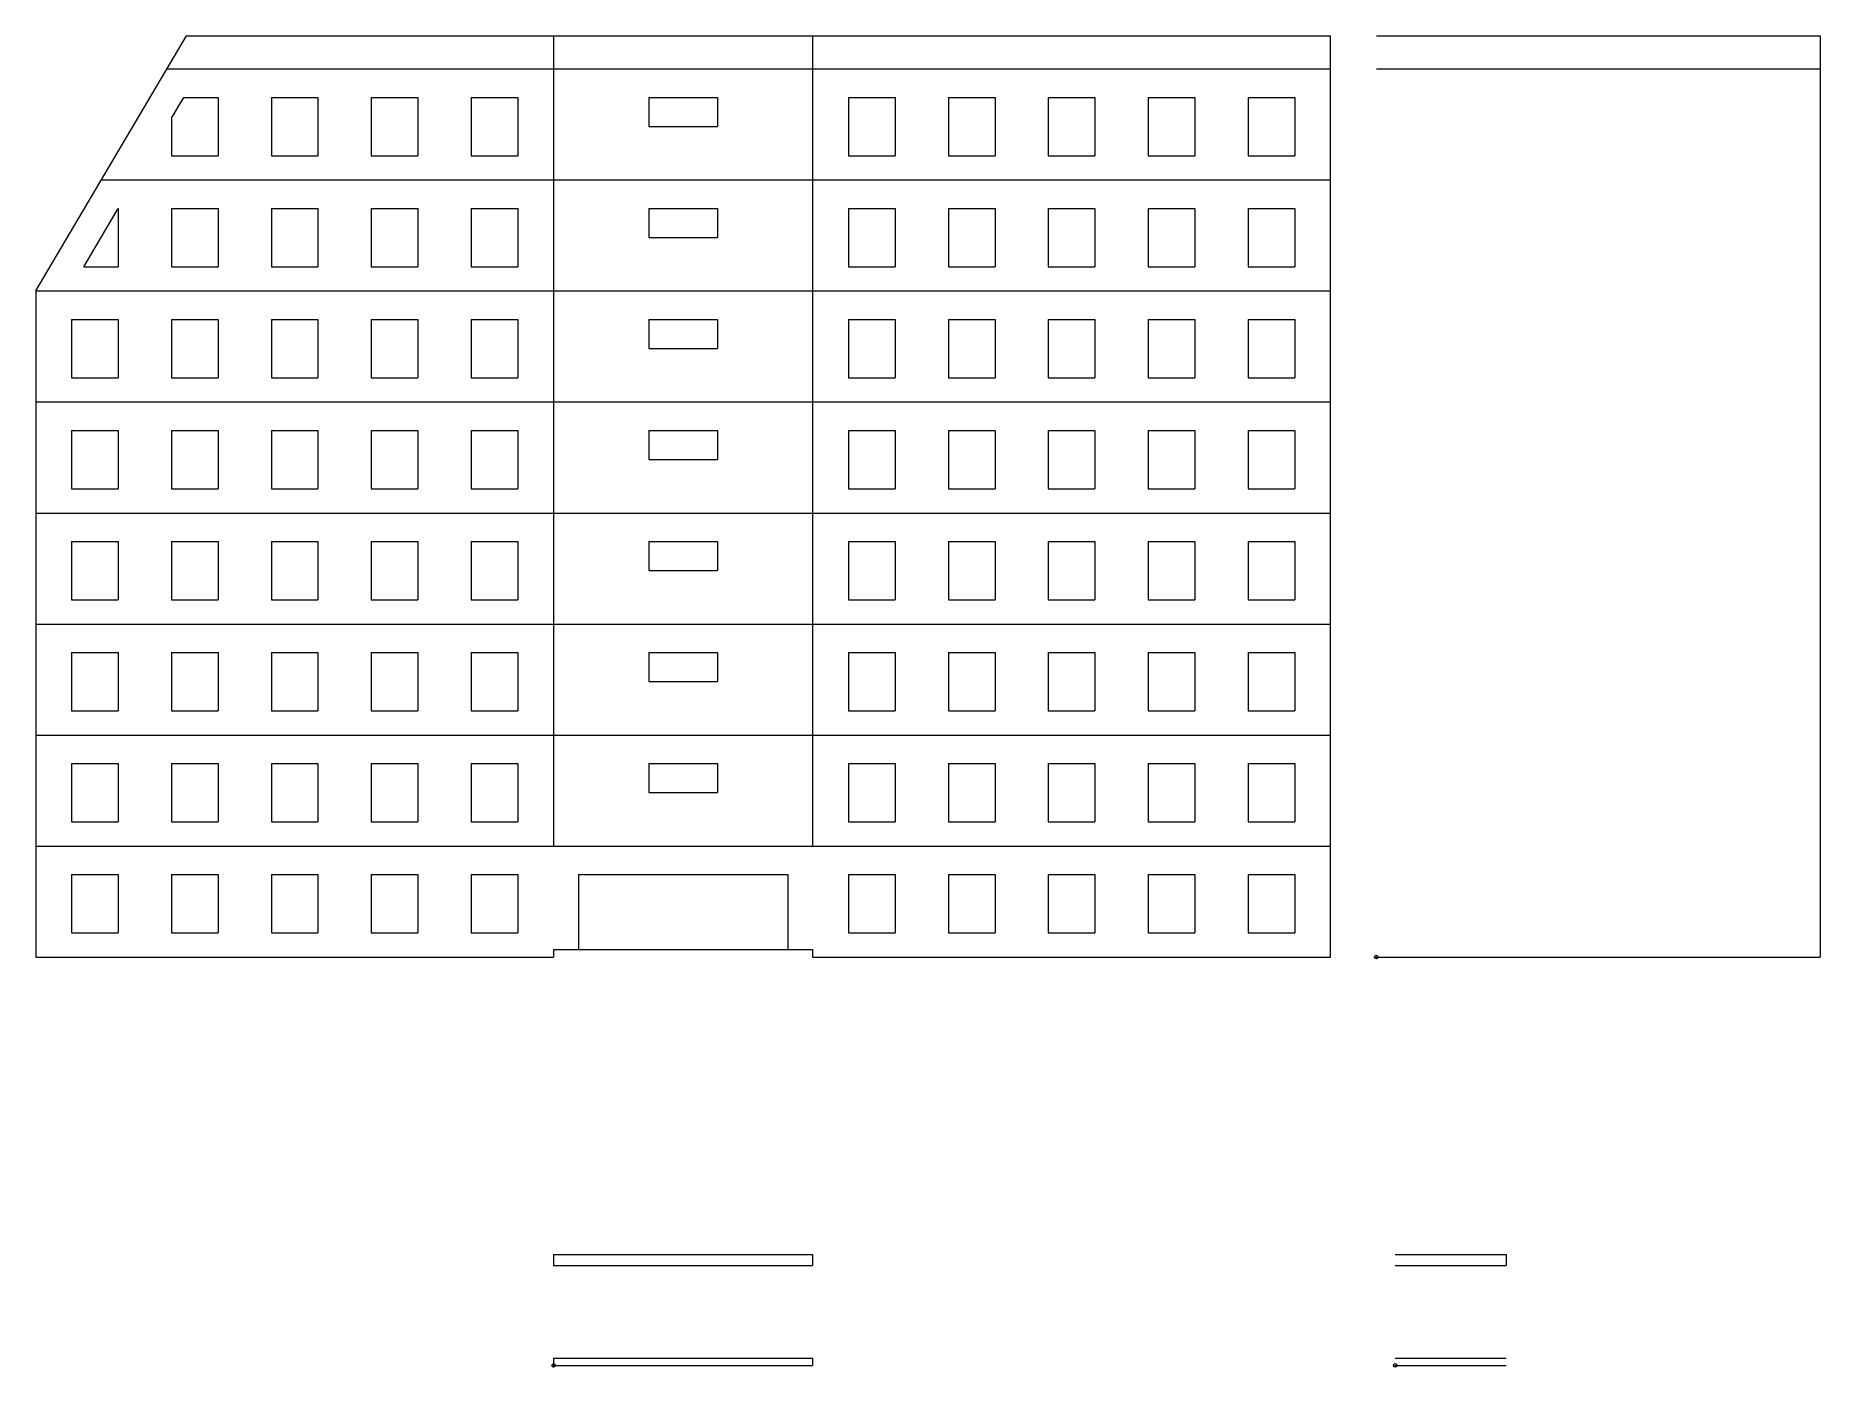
# Model space of a CAD drawing. Units: millimetres at full size, sheet at 1:200. Extents: x 1326 to 118101, y 837 to 80914.
# Drawn here: x 24998 to 73235, y 837 to 36826 of the extents above; entities that cross this region are included whole.
import ezdxf

# ---------------------------------------------------------------- set-up
doc = ezdxf.new("R2010")
doc.units = ezdxf.units.MM
doc.header["$LTSCALE"] = 200
doc.header["$PDMODE"] = 32
doc.header["$PDSIZE"] = 100
for name, color, linetype, lineweight in [('南\u3000面', 4, 'Continuous', 9), ('東\u3000面', 7, 'Continuous', 9), ('玄関庇南', 7, 'Continuous', 9), ('玄関庇東', 7, 'Continuous', 9)]:
    doc.layers.add(name, color=color, linetype=linetype, lineweight=lineweight)

msp = doc.modelspace()

# ---------------------------------------------------------------- linework, layer by layer
at = {"layer": '南\u3000面', "color": 7}
for p, q in [((24998.5, 29925.9), (29071.7, 36825.9)), ((29071.7, 36825.9), (59998.5, 36825.9)), ((38998.5, 36825.9), (38998.5, 14925.9)), ((45998.5, 36825.9), (45998.5, 14925.9)), ((59998.5, 11925.9), (59998.5, 36825.9)), ((28540.4, 35925.9), (59998.5, 35925.9)), ((26769.4, 32925.9), (59998.5, 32925.9)), ((24998.5, 29925.9), (59998.5, 29925.9)), ((24998.5, 29925.9), (24998.5, 11925.9)), ((24998.5, 26925.9), (59998.5, 26925.9)), ((24998.5, 23925.9), (59998.5, 23925.9)), ((24998.5, 20925.9), (59998.5, 20925.9)), ((24998.5, 17925.9), (59998.5, 17925.9)), ((24998.5, 14925.9), (59998.5, 14925.9)), ((38998.5, 12125.9), (38998.5, 11925.9)), ((38998.5, 12125.9), (45998.5, 12125.9)), ((45998.5, 12125.9), (45998.5, 11925.9)), ((24998.5, 11925.9), (38998.5, 11925.9)), ((45998.5, 11925.9), (59998.5, 11925.9))]:
    msp.add_line(p, q, dxfattribs=at)
at = {"layer": '南\u3000面'}
for p, q in [((28668.5, 34595.2), (28999.5, 35155.9)), ((28999.5, 35155.9), (29928.5, 35155.9)), ((29928.5, 35155.9), (29928.5, 33575.9)), ((31368.4, 35155.9), (32628.4, 35155.9)), ((31368.4, 35155.9), (31368.4, 33575.9)), ((32628.4, 35155.9), (32628.4, 33575.9)), ((34068.4, 35155.9), (35328.4, 35155.9)), ((34068.4, 35155.9), (34068.4, 33575.9)), ((35328.4, 35155.9), (35328.4, 33575.9)), ((36768.4, 35155.9), (38028.4, 35155.9)), ((36768.4, 35155.9), (36768.4, 33575.9)), ((38028.4, 35155.9), (38028.4, 33575.9)), ((41568.5, 35155.9), (41568.5, 34375.9)), ((41568.5, 35155.9), (43428.5, 35155.9)), ((43428.5, 35155.9), (43428.5, 34375.9)), ((46968.5, 35155.9), (48228.5, 35155.9)), ((46968.5, 35155.9), (46968.5, 33575.9)), ((48228.5, 35155.9), (48228.5, 33575.9)), ((49668.5, 35155.9), (50928.5, 35155.9)), ((49668.5, 35155.9), (49668.5, 33575.9)), ((50928.5, 35155.9), (50928.5, 33575.9)), ((52368.4, 35155.9), (53628.5, 35155.9)), ((52368.4, 35155.9), (52368.4, 33575.9)), ((53628.5, 35155.9), (53628.5, 33575.9)), ((55068.4, 35155.9), (56328.4, 35155.9)), ((55068.4, 35155.9), (55068.4, 33575.9)), ((56328.4, 35155.9), (56328.4, 33575.9)), ((57768.4, 35155.9), (59028.4, 35155.9)), ((57768.4, 35155.9), (57768.4, 33575.9)), ((59028.4, 35155.9), (59028.4, 33575.9)), ((28668.5, 34595.2), (28668.5, 33575.9)), ((41568.5, 34375.9), (43428.5, 34375.9)), ((28668.5, 33575.9), (29928.5, 33575.9)), ((31368.4, 33575.9), (32628.4, 33575.9)), ((34068.4, 33575.9), (35328.4, 33575.9)), ((36768.4, 33575.9), (38028.4, 33575.9)), ((46968.5, 33575.9), (48228.5, 33575.9)), ((49668.5, 33575.9), (50928.5, 33575.9)), ((52368.4, 33575.9), (53628.5, 33575.9)), ((55068.4, 33575.9), (56328.4, 33575.9)), ((57768.4, 33575.9), (59028.4, 33575.9)), ((26295.7, 30575.9), (27228.5, 32155.9)), ((27228.5, 32155.9), (27228.5, 30575.9)), ((28668.5, 32155.9), (29928.5, 32155.9)), ((28668.5, 32155.9), (28668.5, 30575.9)), ((29928.5, 32155.9), (29928.5, 30575.9)), ((31368.4, 32155.9), (32628.4, 32155.9)), ((31368.4, 32155.9), (31368.4, 30575.9)), ((32628.4, 32155.9), (32628.4, 30575.9)), ((34068.4, 32155.9), (35328.4, 32155.9)), ((34068.4, 32155.9), (34068.4, 30575.9)), ((35328.4, 32155.9), (35328.4, 30575.9)), ((36768.4, 32155.9), (38028.4, 32155.9)), ((36768.4, 32155.9), (36768.4, 30575.9)), ((38028.4, 32155.9), (38028.4, 30575.9)), ((41568.5, 32155.9), (41568.5, 31375.9)), ((41568.5, 32155.9), (43428.5, 32155.9)), ((43428.5, 32155.9), (43428.5, 31375.9)), ((46968.5, 32155.9), (48228.5, 32155.9)), ((46968.5, 32155.9), (46968.5, 30575.9)), ((48228.5, 32155.9), (48228.5, 30575.9)), ((49668.5, 32155.9), (50928.5, 32155.9)), ((49668.5, 32155.9), (49668.5, 30575.9)), ((50928.5, 32155.9), (50928.5, 30575.9)), ((52368.4, 32155.9), (53628.5, 32155.9)), ((52368.4, 32155.9), (52368.4, 30575.9)), ((53628.5, 32155.9), (53628.5, 30575.9)), ((55068.4, 32155.9), (56328.4, 32155.9)), ((55068.4, 32155.9), (55068.4, 30575.9)), ((56328.4, 32155.9), (56328.4, 30575.9)), ((57768.4, 32155.9), (59028.4, 32155.9)), ((57768.4, 32155.9), (57768.4, 30575.9)), ((59028.4, 32155.9), (59028.4, 30575.9)), ((41568.5, 31375.9), (43428.5, 31375.9)), ((26295.7, 30575.9), (27228.5, 30575.9)), ((28668.5, 30575.9), (29928.5, 30575.9)), ((31368.4, 30575.9), (32628.4, 30575.9)), ((34068.4, 30575.9), (35328.4, 30575.9)), ((36768.4, 30575.9), (38028.4, 30575.9)), ((46968.5, 30575.9), (48228.5, 30575.9)), ((49668.5, 30575.9), (50928.5, 30575.9)), ((52368.4, 30575.9), (53628.5, 30575.9)), ((55068.4, 30575.9), (56328.4, 30575.9)), ((57768.4, 30575.9), (59028.4, 30575.9)), ((25968.5, 29155.9), (27228.5, 29155.9)), ((25968.5, 29155.9), (25968.5, 27575.9)), ((27228.5, 29155.9), (27228.5, 27575.9)), ((28668.5, 29155.9), (29928.5, 29155.9)), ((28668.5, 29155.9), (28668.5, 27575.9)), ((29928.5, 29155.9), (29928.5, 27575.9)), ((31368.4, 29155.9), (32628.4, 29155.9)), ((31368.4, 29155.9), (31368.4, 27575.9)), ((32628.4, 29155.9), (32628.4, 27575.9)), ((34068.4, 29155.9), (35328.4, 29155.9)), ((34068.4, 29155.9), (34068.4, 27575.9)), ((35328.4, 29155.9), (35328.4, 27575.9)), ((36768.4, 29155.9), (38028.4, 29155.9)), ((36768.4, 29155.9), (36768.4, 27575.9)), ((38028.4, 29155.9), (38028.4, 27575.9)), ((41568.5, 29155.9), (41568.5, 28375.9)), ((41568.5, 29155.9), (43428.5, 29155.9)), ((43428.5, 29155.9), (43428.5, 28375.9)), ((46968.5, 29155.9), (48228.5, 29155.9)), ((46968.5, 29155.9), (46968.5, 27575.9)), ((48228.5, 29155.9), (48228.5, 27575.9)), ((49668.5, 29155.9), (50928.5, 29155.9)), ((49668.5, 29155.9), (49668.5, 27575.9)), ((50928.5, 29155.9), (50928.5, 27575.9)), ((52368.4, 29155.9), (53628.5, 29155.9)), ((52368.4, 29155.9), (52368.4, 27575.9)), ((53628.5, 29155.9), (53628.5, 27575.9)), ((55068.4, 29155.9), (56328.4, 29155.9)), ((55068.4, 29155.9), (55068.4, 27575.9)), ((56328.4, 29155.9), (56328.4, 27575.9)), ((57768.4, 29155.9), (59028.4, 29155.9)), ((57768.4, 29155.9), (57768.4, 27575.9)), ((59028.4, 29155.9), (59028.4, 27575.9)), ((41568.5, 28375.9), (43428.5, 28375.9)), ((25968.5, 27575.9), (27228.5, 27575.9)), ((28668.5, 27575.9), (29928.5, 27575.9)), ((31368.4, 27575.9), (32628.4, 27575.9)), ((34068.4, 27575.9), (35328.4, 27575.9)), ((36768.4, 27575.9), (38028.4, 27575.9)), ((46968.5, 27575.9), (48228.5, 27575.9)), ((49668.5, 27575.9), (50928.5, 27575.9)), ((52368.4, 27575.9), (53628.5, 27575.9)), ((55068.4, 27575.9), (56328.4, 27575.9)), ((57768.4, 27575.9), (59028.4, 27575.9)), ((25968.5, 26155.9), (27228.5, 26155.9)), ((25968.5, 26155.9), (25968.5, 24575.9)), ((27228.5, 26155.9), (27228.5, 24575.9)), ((28668.5, 26155.9), (29928.5, 26155.9)), ((28668.5, 26155.9), (28668.5, 24575.9)), ((29928.5, 26155.9), (29928.5, 24575.9)), ((31368.4, 26155.9), (32628.4, 26155.9)), ((31368.4, 26155.9), (31368.4, 24575.9)), ((32628.4, 26155.9), (32628.4, 24575.9)), ((34068.4, 26155.9), (35328.4, 26155.9)), ((34068.4, 26155.9), (34068.4, 24575.9)), ((35328.4, 26155.9), (35328.4, 24575.9)), ((36768.4, 26155.9), (38028.4, 26155.9)), ((36768.4, 26155.9), (36768.4, 24575.9)), ((38028.4, 26155.9), (38028.4, 24575.9)), ((41568.5, 26155.9), (41568.5, 25375.9)), ((41568.5, 26155.9), (43428.5, 26155.9)), ((43428.5, 26155.9), (43428.5, 25375.9)), ((46968.5, 26155.9), (48228.5, 26155.9)), ((46968.5, 26155.9), (46968.5, 24575.9)), ((48228.5, 26155.9), (48228.5, 24575.9)), ((49668.5, 26155.9), (50928.5, 26155.9)), ((49668.5, 26155.9), (49668.5, 24575.9)), ((50928.5, 26155.9), (50928.5, 24575.9)), ((52368.4, 26155.9), (53628.5, 26155.9)), ((52368.4, 26155.9), (52368.4, 24575.9)), ((53628.5, 26155.9), (53628.5, 24575.9)), ((55068.4, 26155.9), (56328.4, 26155.9)), ((55068.4, 26155.9), (55068.4, 24575.9)), ((56328.4, 26155.9), (56328.4, 24575.9)), ((57768.4, 26155.9), (59028.4, 26155.9)), ((57768.4, 26155.9), (57768.4, 24575.9)), ((59028.4, 26155.9), (59028.4, 24575.9)), ((41568.5, 25375.9), (43428.5, 25375.9)), ((25968.5, 24575.9), (27228.5, 24575.9)), ((28668.5, 24575.9), (29928.5, 24575.9)), ((31368.4, 24575.9), (32628.4, 24575.9)), ((34068.4, 24575.9), (35328.4, 24575.9)), ((36768.4, 24575.9), (38028.4, 24575.9)), ((46968.5, 24575.9), (48228.5, 24575.9)), ((49668.5, 24575.9), (50928.5, 24575.9)), ((52368.4, 24575.9), (53628.5, 24575.9)), ((55068.4, 24575.9), (56328.4, 24575.9)), ((57768.4, 24575.9), (59028.4, 24575.9)), ((25968.5, 23155.9), (27228.5, 23155.9)), ((25968.5, 23155.9), (25968.5, 21575.9)), ((27228.5, 23155.9), (27228.5, 21575.9)), ((28668.5, 23155.9), (29928.5, 23155.9)), ((28668.5, 23155.9), (28668.5, 21575.9)), ((29928.5, 23155.9), (29928.5, 21575.9)), ((31368.4, 23155.9), (32628.4, 23155.9)), ((31368.4, 23155.9), (31368.4, 21575.9)), ((32628.4, 23155.9), (32628.4, 21575.9)), ((34068.4, 23155.9), (35328.4, 23155.9)), ((34068.4, 23155.9), (34068.4, 21575.9)), ((35328.4, 23155.9), (35328.4, 21575.9)), ((36768.4, 23155.9), (38028.4, 23155.9)), ((36768.4, 23155.9), (36768.4, 21575.9)), ((38028.4, 23155.9), (38028.4, 21575.9)), ((41568.5, 23155.9), (41568.5, 22375.9)), ((41568.5, 23155.9), (43428.5, 23155.9)), ((43428.5, 23155.9), (43428.5, 22375.9)), ((46968.5, 23155.9), (48228.5, 23155.9)), ((46968.5, 23155.9), (46968.5, 21575.9)), ((48228.5, 23155.9), (48228.5, 21575.9)), ((49668.5, 23155.9), (50928.5, 23155.9)), ((49668.5, 23155.9), (49668.5, 21575.9)), ((50928.5, 23155.9), (50928.5, 21575.9)), ((52368.4, 23155.9), (53628.5, 23155.9)), ((52368.4, 23155.9), (52368.4, 21575.9)), ((53628.5, 23155.9), (53628.5, 21575.9)), ((55068.4, 23155.9), (56328.4, 23155.9)), ((55068.4, 23155.9), (55068.4, 21575.9)), ((56328.4, 23155.9), (56328.4, 21575.9)), ((57768.4, 23155.9), (59028.4, 23155.9)), ((57768.4, 23155.9), (57768.4, 21575.9)), ((59028.4, 23155.9), (59028.4, 21575.9)), ((41568.5, 22375.9), (43428.5, 22375.9)), ((25968.5, 21575.9), (27228.5, 21575.9)), ((28668.5, 21575.9), (29928.5, 21575.9)), ((31368.4, 21575.9), (32628.4, 21575.9)), ((34068.4, 21575.9), (35328.4, 21575.9)), ((36768.4, 21575.9), (38028.4, 21575.9)), ((46968.5, 21575.9), (48228.5, 21575.9)), ((49668.5, 21575.9), (50928.5, 21575.9)), ((52368.4, 21575.9), (53628.5, 21575.9)), ((55068.4, 21575.9), (56328.4, 21575.9)), ((57768.4, 21575.9), (59028.4, 21575.9)), ((25968.5, 20155.9), (27228.5, 20155.9)), ((25968.5, 20155.9), (25968.5, 18575.9)), ((27228.5, 20155.9), (27228.5, 18575.9)), ((28668.5, 20155.9), (29928.5, 20155.9)), ((28668.5, 20155.9), (28668.5, 18575.9)), ((29928.5, 20155.9), (29928.5, 18575.9)), ((31368.4, 20155.9), (32628.4, 20155.9)), ((31368.4, 20155.9), (31368.4, 18575.9)), ((32628.4, 20155.9), (32628.4, 18575.9)), ((34068.4, 20155.9), (35328.4, 20155.9)), ((34068.4, 20155.9), (34068.4, 18575.9)), ((35328.4, 20155.9), (35328.4, 18575.9)), ((36768.4, 20155.9), (38028.4, 20155.9)), ((36768.4, 20155.9), (36768.4, 18575.9)), ((38028.4, 20155.9), (38028.4, 18575.9)), ((41568.5, 20155.9), (41568.5, 19375.9)), ((41568.5, 20155.9), (43428.5, 20155.9)), ((43428.5, 20155.9), (43428.5, 19375.9)), ((46968.5, 20155.9), (48228.5, 20155.9)), ((46968.5, 20155.9), (46968.5, 18575.9)), ((48228.5, 20155.9), (48228.5, 18575.9)), ((49668.5, 20155.9), (50928.5, 20155.9)), ((49668.5, 20155.9), (49668.5, 18575.9)), ((50928.5, 20155.9), (50928.5, 18575.9)), ((52368.4, 20155.9), (53628.5, 20155.9)), ((52368.4, 20155.9), (52368.4, 18575.9)), ((53628.5, 20155.9), (53628.5, 18575.9)), ((55068.4, 20155.9), (56328.4, 20155.9)), ((55068.4, 20155.9), (55068.4, 18575.9)), ((56328.4, 20155.9), (56328.4, 18575.9)), ((57768.4, 20155.9), (59028.4, 20155.9)), ((57768.4, 20155.9), (57768.4, 18575.9)), ((59028.4, 20155.9), (59028.4, 18575.9)), ((41568.5, 19375.9), (43428.5, 19375.9)), ((25968.5, 18575.9), (27228.5, 18575.9)), ((28668.5, 18575.9), (29928.5, 18575.9)), ((31368.4, 18575.9), (32628.4, 18575.9)), ((34068.4, 18575.9), (35328.4, 18575.9)), ((36768.4, 18575.9), (38028.4, 18575.9)), ((46968.5, 18575.9), (48228.5, 18575.9)), ((49668.5, 18575.9), (50928.5, 18575.9)), ((52368.4, 18575.9), (53628.5, 18575.9)), ((55068.4, 18575.9), (56328.4, 18575.9)), ((57768.4, 18575.9), (59028.4, 18575.9)), ((25968.5, 17155.9), (27228.5, 17155.9)), ((25968.5, 17155.9), (25968.5, 15575.9)), ((27228.5, 17155.9), (27228.5, 15575.9)), ((28668.5, 17155.9), (29928.5, 17155.9)), ((28668.5, 17155.9), (28668.5, 15575.9)), ((29928.5, 17155.9), (29928.5, 15575.9)), ((31368.4, 17155.9), (32628.4, 17155.9)), ((31368.4, 17155.9), (31368.4, 15575.9)), ((32628.4, 17155.9), (32628.4, 15575.9)), ((34068.4, 17155.9), (35328.4, 17155.9)), ((34068.4, 17155.9), (34068.4, 15575.9)), ((35328.4, 17155.9), (35328.4, 15575.9)), ((36768.4, 17155.9), (38028.4, 17155.9)), ((36768.4, 17155.9), (36768.4, 15575.9)), ((38028.4, 17155.9), (38028.4, 15575.9)), ((41568.5, 17155.9), (41568.5, 16375.9)), ((41568.5, 17155.9), (43428.5, 17155.9)), ((43428.5, 17155.9), (43428.5, 16375.9)), ((46968.5, 17155.9), (48228.5, 17155.9)), ((46968.5, 17155.9), (46968.5, 15575.9)), ((48228.5, 17155.9), (48228.5, 15575.9)), ((49668.5, 17155.9), (50928.5, 17155.9)), ((49668.5, 17155.9), (49668.5, 15575.9)), ((50928.5, 17155.9), (50928.5, 15575.9)), ((52368.4, 17155.9), (53628.5, 17155.9)), ((52368.4, 17155.9), (52368.4, 15575.9)), ((53628.5, 17155.9), (53628.5, 15575.9)), ((55068.4, 17155.9), (56328.4, 17155.9)), ((55068.4, 17155.9), (55068.4, 15575.9)), ((56328.4, 17155.9), (56328.4, 15575.9)), ((57768.4, 17155.9), (59028.4, 17155.9)), ((57768.4, 17155.9), (57768.4, 15575.9)), ((59028.4, 17155.9), (59028.4, 15575.9)), ((41568.5, 16375.9), (43428.5, 16375.9)), ((25968.5, 15575.9), (27228.5, 15575.9)), ((28668.5, 15575.9), (29928.5, 15575.9)), ((31368.4, 15575.9), (32628.4, 15575.9)), ((34068.4, 15575.9), (35328.4, 15575.9)), ((36768.4, 15575.9), (38028.4, 15575.9)), ((46968.5, 15575.9), (48228.5, 15575.9)), ((49668.5, 15575.9), (50928.5, 15575.9)), ((52368.4, 15575.9), (53628.5, 15575.9)), ((55068.4, 15575.9), (56328.4, 15575.9)), ((57768.4, 15575.9), (59028.4, 15575.9)), ((25968.5, 14155.9), (27228.5, 14155.9)), ((25968.5, 14155.9), (25968.5, 12575.9)), ((27228.5, 14155.9), (27228.5, 12575.9)), ((28668.5, 14155.9), (29928.5, 14155.9)), ((28668.5, 14155.9), (28668.5, 12575.9)), ((29928.5, 14155.9), (29928.5, 12575.9)), ((31368.4, 14155.9), (32628.4, 14155.9)), ((31368.4, 14155.9), (31368.4, 12575.9)), ((32628.4, 14155.9), (32628.4, 12575.9)), ((34068.4, 14155.9), (35328.4, 14155.9)), ((34068.4, 14155.9), (34068.4, 12575.9)), ((35328.4, 14155.9), (35328.4, 12575.9)), ((36768.4, 14155.9), (38028.4, 14155.9)), ((36768.4, 14155.9), (36768.4, 12575.9)), ((38028.4, 14155.9), (38028.4, 12575.9)), ((39668.5, 14155.9), (39668.5, 12125.9)), ((39668.5, 14155.9), (45328.5, 14155.9)), ((45328.5, 14155.9), (45328.5, 12125.9)), ((46968.5, 14155.9), (48228.5, 14155.9)), ((46968.5, 14155.9), (46968.5, 12575.9)), ((48228.5, 14155.9), (48228.5, 12575.9)), ((49668.5, 14155.9), (50928.5, 14155.9)), ((49668.5, 14155.9), (49668.5, 12575.9)), ((50928.5, 14155.9), (50928.5, 12575.9)), ((52368.4, 14155.9), (53628.5, 14155.9)), ((52368.4, 14155.9), (52368.4, 12575.9)), ((53628.5, 14155.9), (53628.5, 12575.9)), ((55068.4, 14155.9), (56328.4, 14155.9)), ((55068.4, 14155.9), (55068.4, 12575.9)), ((56328.4, 14155.9), (56328.4, 12575.9)), ((57768.4, 14155.9), (59028.4, 14155.9)), ((57768.4, 14155.9), (57768.4, 12575.9)), ((59028.4, 14155.9), (59028.4, 12575.9)), ((25968.5, 12575.9), (27228.5, 12575.9)), ((28668.5, 12575.9), (29928.5, 12575.9)), ((31368.4, 12575.9), (32628.4, 12575.9)), ((34068.4, 12575.9), (35328.4, 12575.9)), ((36768.4, 12575.9), (38028.4, 12575.9)), ((46968.5, 12575.9), (48228.5, 12575.9)), ((49668.5, 12575.9), (50928.5, 12575.9)), ((52368.4, 12575.9), (53628.5, 12575.9)), ((55068.4, 12575.9), (56328.4, 12575.9)), ((57768.4, 12575.9), (59028.4, 12575.9)), ((39668.5, 12125.9), (45328.5, 12125.9))]:
    msp.add_line(p, q, dxfattribs=at)
at = {"layer": '東\u3000面'}
for p, q in [((61234.7, 36825.9), (73234.8, 36825.9)), ((73234.8, 36825.9), (73234.8, 11925.9)), ((61234.7, 35925.9), (73234.8, 35925.9)), ((61234.7, 11925.9), (73234.8, 11925.9))]:
    msp.add_line(p, q, dxfattribs=at)
at = {"layer": '東\u3000面', "color": 5}
msp.add_point((61234.7, 11925.9), dxfattribs=at)
at = {"layer": '玄関庇南'}
for p, q in [((38998.5, 3886.9), (45998.5, 3886.9)), ((38998.5, 3886.9), (38998.5, 3586.9)), ((45998.5, 3886.9), (45998.5, 3586.9)), ((38998.5, 3586.9), (45998.5, 3586.9)), ((38998.5, 1086.9), (45998.5, 1086.9)), ((38998.5, 1086.9), (38998.5, 886.9)), ((45998.5, 1086.9), (45998.5, 886.9)), ((38998.5, 886.9), (45998.5, 886.9))]:
    msp.add_line(p, q, dxfattribs=at)
at = {"layer": '玄関庇南', "color": 5}
msp.add_point((38998.5, 886.9), dxfattribs=at)
at = {"layer": '玄関庇東'}
for p, q in [((61744.8, 3886.9), (64744.8, 3886.9)), ((64744.8, 3886.9), (64744.8, 3586.9)), ((61744.8, 3586.9), (64744.8, 3586.9)), ((61744.8, 1086.9), (64744.8, 1086.9)), ((61744.8, 886.9), (64744.8, 886.9))]:
    msp.add_line(p, q, dxfattribs=at)
at = {"layer": '玄関庇東', "color": 5}
msp.add_point((61744.8, 886.9), dxfattribs=at)

doc.saveas('drawing.dxf')
